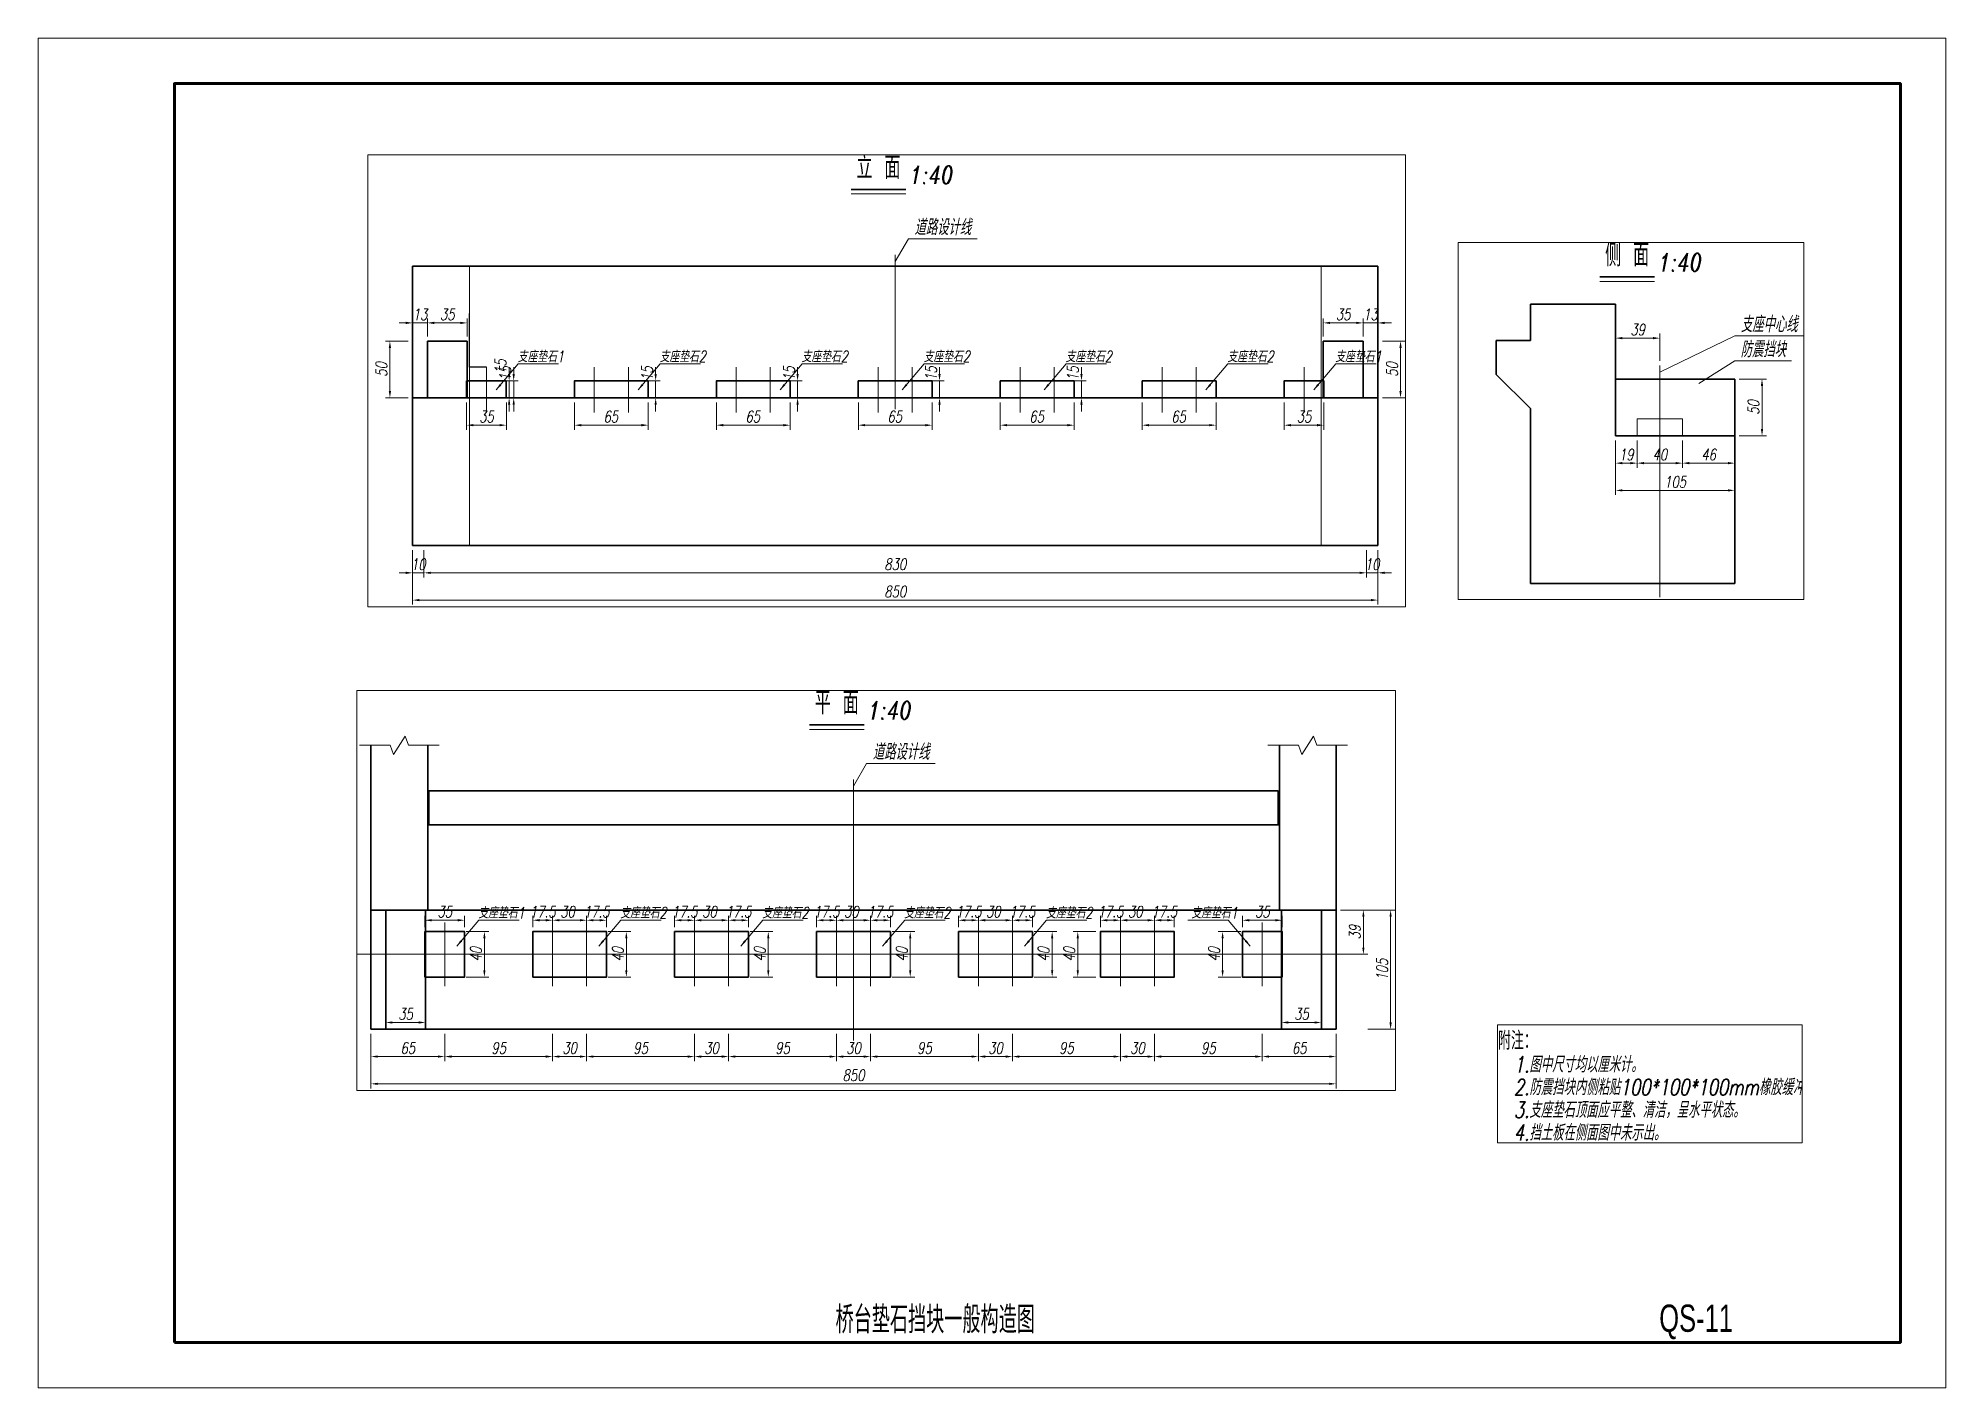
# Paper-space layout '垫石挡块钢筋构造图1' of a CAD drawing. Extents: x -5 to 415, y -3 to 294.
# The model-space entities are those that its viewports show. They can reach past a viewport. Long polylines and large blocks are cut down to what shows.
import ezdxf
from ezdxf.enums import TextEntityAlignment as Align

# ---------------------------------------------------------------- set-up
doc = ezdxf.new("R2010")
doc.units = 0
doc.linetypes.add('CENTER', pattern=[50.8, 31.75, -6.35, 6.35, -6.35])
doc.linetypes.add('DASHED', pattern=[19.05, 12.7, -6.35])
doc.layers.add('TXT', color=7, linetype='Continuous')
for name, color, linetype, lineweight in [('内框_TK', 5, 'Continuous', 60), ('图框', 5, 'Continuous', 60), ('外框_TK', 7, 'Continuous', 15), ('工作线', 1, 'Continuous', 35), ('文字', 7, 'Continuous', 15), ('构造虚线', 6, 'DASHED', 20), ('标注', 3, 'Continuous', 15), ('结构轮廓', 1, 'Continuous', 35), ('轴线', 2, 'CENTER', 15), ('钢筋', 1, 'Continuous', 35)]:
    doc.layers.add(name, color=color, linetype=linetype, lineweight=lineweight)
doc.layers.add('视口', color=5, linetype='DASHED', lineweight=15, plot=False)
doc.styles.add('TK', font='fsdb_e.shx', dxfattribs={"width": 0.75, "height": 3.5, "bigfont": 'fsdb.shx'})
doc.styles.add('宋体', font='fsdb_e.shx', dxfattribs={"width": 0.75, "bigfont": 'fsdb.shx'})
doc.styles.add('标注', font='ITALC1.SHX', dxfattribs={"width": 0.75, "bigfont": 'fsdb.shx'})
doc.dimstyles.new('DimStyle40', dxfattribs={"dimtxt": 100, "dimasz": 60, "dimexe": 40, "dimexo": 40, "dimgap": 25, "dimtad": 1, "dimdec": 1, "dimlfac": 0.1, "dimdsep": 46, "dimtxsty": '标注', "dimsah": 1, "dimcen": 0, "dimclrd": 256, "dimclre": 256, "dimclrt": 256, "dimadec": 1, "dimazin": 2, "dimtfac": 1, "dimtdec": 4, "dimtmove": 2, "dimatfit": 3, "dimfxl": 1, "dimtolj": 1, "dimtzin": 0, "dimlwd": -1, "dimlwe": -1, "dimarcsym": 0})

psp = doc.layouts.new('垫石挡块钢筋构造图1')

# ---------------------------------------------------------------- texts
at = {"layer": 'TXT', "color": 0, "style": '宋体', "width": 0.7}
psp.add_text('QS-11', height=6, dxfattribs=at).set_placement((351.9, 9.32))
at = {"layer": '图框', "color": 0, "style": 'TK', "width": 0.7}
psp.add_text('桥台垫石挡块一般构造图', height=6, dxfattribs=at).set_placement((192.5, 9), align=Align.CENTER)

msp = doc.modelspace()

# ---------------------------------------------------------------- texts
at = {"layer": '文字', "style": '标注', "width": 0.75}
for s, p in [('立 面', (9453.21, 12784.67)), ('平 面', (9177.38, 8005)), ('侧 面', (6006.45, 3680.67))]:
    msp.add_text(s, height=200, dxfattribs=at).set_placement(p, align=Align.BOTTOM_CENTER)
for p in [(9733.21, 12752.67), (9457.38, 7973), (6286.45, 3648.67)]:
    msp.add_text('1:40', height=160, dxfattribs=at).set_placement(p, align=Align.BOTTOM_LEFT)
for s, p in [('道路设计线', (10018.8, 12419.33)), ('道路设计线', (9742.97, 7735)), ('支座中心线', (7256.57, 3230.67)), ('防震挡块', (7204.07, 3010.67))]:
    msp.add_text(s, height=140, dxfattribs=at).set_placement(p, align=Align.MIDDLE_CENTER)
at = {"layer": '文字', "linetype": 'Continuous', "style": '标注', "width": 0.75}
for s, p in [('支座垫石1', (6275.44, 11230.95)), ('支座垫石2', (7525.44, 11230.95)), ('支座垫石2', (8775.44, 11230.95)), ('支座垫石2', (9850.44, 11230.95)), ('支座垫石2', (11100.44, 11230.95)), ('支座垫石2', (12525.44, 11230.95)), ('支座垫石1', (13475.44, 11230.95)), ('支座垫石1', (6020.85, 6268.7)), ('支座垫石2', (7270.85, 6268.7)), ('支座垫石2', (8520.85, 6268.7)), ('支座垫石2', (9770.85, 6268.7)), ('支座垫石2', (11020.85, 6268.7)), ('支座垫石1', (12299.71, 6268.7))]:
    msp.add_text(s, height=100, dxfattribs=at).set_placement(p)
at = {"layer": '文字', "style": '标注', "width": 0.75}
for s, height, p in [('附注：', 200, (10852.07, 2963.67)), ('1.图中尺寸均以厘米计。', 175, (11028.26, 2688.67)), ('2.防震挡块内侧粘贴100*100*100mm橡胶缓冲块。', 175, (11028.26, 2438.67)), ('3.支座垫石顶面应平整、清洁，呈水平状态。', 175, (11028.26, 2188.67)), ('4.挡土板在侧面图中未示出。', 175, (11028.26, 1938.67))]:
    msp.add_text(s, height=height, dxfattribs=at).set_placement(p, align=Align.TOP_LEFT)

# ---------------------------------------------------------------- blocks, each defined once
blk = doc.blocks.new('*D50')
at = {"layer": 'Defpoints', "color": 0}
for p in [(5150.833333, 11417.333333), (5350.833333, 11417.333333), (5350.833333, 10917.333333)]:
    blk.add_point(p, dxfattribs=at)
at = {"layer": '标注'}
for p, q in [((5310.833333, 11417.333333), (5110.833333, 11417.333333)), ((5150.833333, 10977.333333), (5150.833333, 11357.333333)), ((5310.833333, 10917.333333), (5110.833333, 10917.333333))]:
    blk.add_line(p, q, dxfattribs=at)
for points in [[(5140.833333, 11357.333333), (5160.833333, 11357.333333), (5150.833333, 11417.333333)], [(5140.833333, 10977.333333), (5160.833333, 10977.333333), (5150.833333, 10917.333333)]]:
    blk.add_solid(points, dxfattribs=at)
at = {"layer": '标注', "insert": (5075.833333, 11167.333333), "char_height": 100, "attachment_point": 5, "rotation": 90, "style": '标注'}
blk.add_mtext('\\A1;50', dxfattribs=at)
blk = doc.blocks.new('*D51')
at = {"layer": 'Defpoints', "color": 0}
for p in [(5830.833333, 11577.333333), (5480.833333, 11417.333333), (5830.833333, 11417.333333)]:
    blk.add_point(p, dxfattribs=at)
at = {"layer": '标注'}
for p, q in [((5480.833333, 11457.333333), (5480.833333, 11617.333333)), ((5830.833333, 11457.333333), (5830.833333, 11617.333333)), ((5540.833333, 11577.333333), (5770.833333, 11577.333333))]:
    blk.add_line(p, q, dxfattribs=at)
for points in [[(5540.833333, 11587.333333), (5540.833333, 11567.333333), (5480.833333, 11577.333333)], [(5770.833333, 11587.333333), (5770.833333, 11567.333333), (5830.833333, 11577.333333)]]:
    blk.add_solid(points, dxfattribs=at)
at = {"layer": '标注', "insert": (5655.833333, 11652.333333), "char_height": 100, "attachment_point": 5, "style": '标注'}
blk.add_mtext('\\A1;35', dxfattribs=at)
blk = doc.blocks.new('*D52')
at = {"layer": 'Defpoints', "color": 0}
for p in [(13850.833333, 11417.333333), (13850.833333, 10917.333333), (14050.833333, 10917.333333)]:
    blk.add_point(p, dxfattribs=at)
at = {"layer": '标注'}
for p, q in [((13890.833333, 11417.333333), (14090.833333, 11417.333333)), ((14050.833333, 11357.333333), (14050.833333, 10977.333333)), ((13890.833333, 10917.333333), (14090.833333, 10917.333333))]:
    blk.add_line(p, q, dxfattribs=at)
for points in [[(14040.833333, 11357.333333), (14060.833333, 11357.333333), (14050.833333, 11417.333333)], [(14040.833333, 10977.333333), (14060.833333, 10977.333333), (14050.833333, 10917.333333)]]:
    blk.add_solid(points, dxfattribs=at)
at = {"layer": '标注', "insert": (13975.833333, 11167.333333), "char_height": 100, "attachment_point": 5, "rotation": 90, "style": '标注'}
blk.add_mtext('\\A1;50', dxfattribs=at)
blk = doc.blocks.new('*D53')
at = {"layer": 'Defpoints', "color": 0}
for p in [(13720.833333, 11577.333333), (13370.833333, 11417.333333), (13720.833333, 11417.333333)]:
    blk.add_point(p, dxfattribs=at)
at = {"layer": '标注'}
for p, q in [((13370.833333, 11457.333333), (13370.833333, 11617.333333)), ((13720.833333, 11457.333333), (13720.833333, 11617.333333)), ((13430.833333, 11577.333333), (13660.833333, 11577.333333))]:
    blk.add_line(p, q, dxfattribs=at)
for points in [[(13430.833333, 11587.333333), (13430.833333, 11567.333333), (13370.833333, 11577.333333)], [(13660.833333, 11587.333333), (13660.833333, 11567.333333), (13720.833333, 11577.333333)]]:
    blk.add_solid(points, dxfattribs=at)
at = {"layer": '标注', "insert": (13545.833333, 11652.333333), "char_height": 100, "attachment_point": 5, "style": '标注'}
blk.add_mtext('\\A1;35', dxfattribs=at)
blk = doc.blocks.new('*D54')
at = {"layer": 'Defpoints', "color": 0}
for p in [(5350.833333, 9617.333333), (5450.833333, 9617.333333), (5450.833333, 9377.333333)]:
    blk.add_point(p, dxfattribs=at)
at = {"layer": '标注'}
for p, q in [((5350.833333, 9577.333333), (5350.833333, 9337.333333)), ((5450.833333, 9577.333333), (5450.833333, 9337.333333)), ((5290.833333, 9377.333333), (5230.833333, 9377.333333)), ((5350.833333, 9377.333333), (5450.833333, 9377.333333)), ((5510.833333, 9377.333333), (5570.833333, 9377.333333))]:
    blk.add_line(p, q, dxfattribs=at)
for points in [[(5290.833333, 9387.333333), (5290.833333, 9367.333333), (5350.833333, 9377.333333)], [(5510.833333, 9387.333333), (5510.833333, 9367.333333), (5450.833333, 9377.333333)]]:
    blk.add_solid(points, dxfattribs=at)
at = {"layer": '标注', "insert": (5400.833333, 9452.334333), "char_height": 100, "attachment_point": 5, "style": '标注'}
blk.add_mtext('\\A1;10', dxfattribs=at)
blk = doc.blocks.new('*D55')
at = {"layer": 'Defpoints', "color": 0}
for p in [(5450.833333, 9617.333333), (13750.833333, 9617.333333), (13750.833333, 9377.333333)]:
    blk.add_point(p, dxfattribs=at)
at = {"layer": '标注'}
for p, q in [((5450.833333, 9577.333333), (5450.833333, 9337.333333)), ((13750.833333, 9577.333333), (13750.833333, 9337.333333)), ((5510.833333, 9377.333333), (13690.833333, 9377.333333))]:
    blk.add_line(p, q, dxfattribs=at)
for points in [[(5510.833333, 9387.333333), (5510.833333, 9367.333333), (5450.833333, 9377.333333)], [(13690.833333, 9387.333333), (13690.833333, 9367.333333), (13750.833333, 9377.333333)]]:
    blk.add_solid(points, dxfattribs=at)
at = {"layer": '标注', "insert": (9600.833333, 9452.333333), "char_height": 100, "attachment_point": 5, "style": '标注'}
blk.add_mtext('\\A1;830', dxfattribs=at)
blk = doc.blocks.new('*D56')
at = {"layer": 'Defpoints', "color": 0}
for p in [(13750.833333, 9617.333333), (13850.833333, 9617.333333), (13850.833333, 9377.333333)]:
    blk.add_point(p, dxfattribs=at)
at = {"layer": '标注'}
for p, q in [((13750.833333, 9577.333333), (13750.833333, 9337.333333)), ((13850.833333, 9577.333333), (13850.833333, 9337.333333)), ((13690.833333, 9377.333333), (13630.833333, 9377.333333)), ((13750.833333, 9377.333333), (13850.833333, 9377.333333)), ((13910.833333, 9377.333333), (13970.833333, 9377.333333))]:
    blk.add_line(p, q, dxfattribs=at)
for points in [[(13690.833333, 9387.333333), (13690.833333, 9367.333333), (13750.833333, 9377.333333)], [(13910.833333, 9387.333333), (13910.833333, 9367.333333), (13850.833333, 9377.333333)]]:
    blk.add_solid(points, dxfattribs=at)
at = {"layer": '标注', "insert": (13800.833333, 9452.334333), "char_height": 100, "attachment_point": 5, "style": '标注'}
blk.add_mtext('\\A1;10', dxfattribs=at)
blk = doc.blocks.new('*D57')
at = {"layer": 'Defpoints', "color": 0}
for p in [(5350.833333, 9377.333333), (13850.833333, 9377.333333), (13850.833333, 9137.333333)]:
    blk.add_point(p, dxfattribs=at)
at = {"layer": '标注'}
for p, q in [((5350.833333, 9337.333333), (5350.833333, 9097.333333)), ((13850.833333, 9337.333333), (13850.833333, 9097.333333)), ((5410.833333, 9137.333333), (13790.833333, 9137.333333))]:
    blk.add_line(p, q, dxfattribs=at)
for points in [[(5410.833333, 9147.333333), (5410.833333, 9127.333333), (5350.833333, 9137.333333)], [(13790.833333, 9147.333333), (13790.833333, 9127.333333), (13850.833333, 9137.333333)]]:
    blk.add_solid(points, dxfattribs=at)
at = {"layer": '标注', "insert": (9600.833333, 9212.333333), "char_height": 100, "attachment_point": 5, "style": '标注'}
blk.add_mtext('\\A1;850', dxfattribs=at)
blk = doc.blocks.new('*D3')
at = {"layer": 'Defpoints', "color": 0}
for p in [(6000.833333, 11067.333333), (6200.833333, 11067.333333), (6000.833333, 10917.333333)]:
    blk.add_point(p, dxfattribs=at)
at = {"layer": '标注'}
for p, q in [((6200.833333, 11127.333333), (6200.833333, 11187.333333)), ((6000.833333, 11067.333333), (6240.833333, 11067.333333)), ((6200.833333, 10917.333333), (6200.833333, 11067.333333)), ((6000.833333, 10917.333333), (6240.833333, 10917.333333)), ((6200.833333, 10857.333333), (6200.833333, 10797.333333))]:
    blk.add_line(p, q, dxfattribs=at)
for points in [[(6190.833333, 11127.333333), (6210.833333, 11127.333333), (6200.833333, 11067.333333)], [(6190.833333, 10857.333333), (6210.833333, 10857.333333), (6200.833333, 10917.333333)]]:
    blk.add_solid(points, dxfattribs=at)
at = {"layer": '标注', "insert": (6125.832333, 11192.333333), "char_height": 100, "attachment_point": 5, "rotation": 90, "style": '标注'}
blk.add_mtext('\\A1;15', dxfattribs=at)
blk = doc.blocks.new('*D58')
at = {"layer": 'Defpoints', "color": 0}
for p in [(13575, 6343), (13575, 5953), (13815, 5953)]:
    blk.add_point(p, dxfattribs=at)
at = {"layer": '标注'}
for p, q in [((13615, 6343), (13855, 6343)), ((13815, 6283), (13815, 6013)), ((13615, 5953), (13855, 5953))]:
    blk.add_line(p, q, dxfattribs=at)
for points in [[(13805, 6283), (13825, 6283), (13815, 6343)], [(13805, 6013), (13825, 6013), (13815, 5953)]]:
    blk.add_solid(points, dxfattribs=at)
at = {"layer": '标注', "insert": (13740, 6148), "char_height": 100, "attachment_point": 5, "rotation": 90, "style": '标注'}
blk.add_mtext('\\A1;39', dxfattribs=at)
blk = doc.blocks.new('*D59')
at = {"layer": 'Defpoints', "color": 0}
for p in [(13815, 6343), (13815, 5293), (14055, 5293)]:
    blk.add_point(p, dxfattribs=at)
at = {"layer": '标注'}
for p, q in [((13855, 6343), (14095, 6343)), ((14055, 6283), (14055, 5353)), ((13855, 5293), (14095, 5293))]:
    blk.add_line(p, q, dxfattribs=at)
for points in [[(14045, 6283), (14065, 6283), (14055, 6343)], [(14045, 5353), (14065, 5353), (14055, 5293)]]:
    blk.add_solid(points, dxfattribs=at)
at = {"layer": '标注', "insert": (13980, 5818), "char_height": 100, "attachment_point": 5, "rotation": 90, "style": '标注'}
blk.add_mtext('\\A1;105', dxfattribs=at)
blk = doc.blocks.new('*D4')
at = {"layer": 'Defpoints', "color": 0}
for p in [(5075, 5293), (5725, 5293), (5725, 5053)]:
    blk.add_point(p, dxfattribs=at)
at = {"layer": '标注'}
for p, q in [((5075, 5253), (5075, 5013)), ((5725, 5253), (5725, 5013)), ((5135, 5053), (5665, 5053))]:
    blk.add_line(p, q, dxfattribs=at)
for points in [[(5135, 5063), (5135, 5043), (5075, 5053)], [(5665, 5063), (5665, 5043), (5725, 5053)]]:
    blk.add_solid(points, dxfattribs=at)
at = {"layer": '标注', "insert": (5400, 5128.001), "char_height": 100, "attachment_point": 5, "style": '标注'}
blk.add_mtext('\\A1;65', dxfattribs=at)
blk = doc.blocks.new('*D5')
at = {"layer": 'Defpoints', "color": 0}
for p in [(5725, 5293), (6675, 5293), (6675, 5053)]:
    blk.add_point(p, dxfattribs=at)
at = {"layer": '标注'}
for p, q in [((5725, 5253), (5725, 5013)), ((6675, 5253), (6675, 5013)), ((5785, 5053), (6615, 5053))]:
    blk.add_line(p, q, dxfattribs=at)
for points in [[(5785, 5063), (5785, 5043), (5725, 5053)], [(6615, 5063), (6615, 5043), (6675, 5053)]]:
    blk.add_solid(points, dxfattribs=at)
at = {"layer": '标注', "insert": (6200, 5128.001), "char_height": 100, "attachment_point": 5, "style": '标注'}
blk.add_mtext('\\A1;95', dxfattribs=at)
blk = doc.blocks.new('*D6')
at = {"layer": 'Defpoints', "color": 0}
for p in [(6675, 5293), (6975, 5293), (6975, 5053)]:
    blk.add_point(p, dxfattribs=at)
at = {"layer": '标注'}
for p, q in [((6675, 5253), (6675, 5013)), ((6975, 5253), (6975, 5013)), ((6735, 5053), (6915, 5053))]:
    blk.add_line(p, q, dxfattribs=at)
for points in [[(6735, 5063), (6735, 5043), (6675, 5053)], [(6915, 5063), (6915, 5043), (6975, 5053)]]:
    blk.add_solid(points, dxfattribs=at)
at = {"layer": '标注', "insert": (6825, 5128.001), "char_height": 100, "attachment_point": 5, "style": '标注'}
blk.add_mtext('\\A1;30', dxfattribs=at)
blk = doc.blocks.new('*D7')
at = {"layer": 'Defpoints', "color": 0}
for p in [(6975, 5293), (7925, 5293), (7925, 5053)]:
    blk.add_point(p, dxfattribs=at)
at = {"layer": '标注'}
for p, q in [((6975, 5253), (6975, 5013)), ((7925, 5253), (7925, 5013)), ((7035, 5053), (7865, 5053))]:
    blk.add_line(p, q, dxfattribs=at)
for points in [[(7035, 5063), (7035, 5043), (6975, 5053)], [(7865, 5063), (7865, 5043), (7925, 5053)]]:
    blk.add_solid(points, dxfattribs=at)
at = {"layer": '标注', "insert": (7450, 5128.001), "char_height": 100, "attachment_point": 5, "style": '标注'}
blk.add_mtext('\\A1;95', dxfattribs=at)
blk = doc.blocks.new('*D8')
at = {"layer": 'Defpoints', "color": 0}
for p in [(7925, 5293), (8225, 5293), (8225, 5053)]:
    blk.add_point(p, dxfattribs=at)
at = {"layer": '标注'}
for p, q in [((7925, 5253), (7925, 5013)), ((8225, 5253), (8225, 5013)), ((7985, 5053), (8165, 5053))]:
    blk.add_line(p, q, dxfattribs=at)
for points in [[(7985, 5063), (7985, 5043), (7925, 5053)], [(8165, 5063), (8165, 5043), (8225, 5053)]]:
    blk.add_solid(points, dxfattribs=at)
at = {"layer": '标注', "insert": (8075, 5128.001), "char_height": 100, "attachment_point": 5, "style": '标注'}
blk.add_mtext('\\A1;30', dxfattribs=at)
blk = doc.blocks.new('*D9')
at = {"layer": 'Defpoints', "color": 0}
for p in [(8225, 5293), (9175, 5293), (9175, 5053)]:
    blk.add_point(p, dxfattribs=at)
at = {"layer": '标注'}
for p, q in [((8225, 5253), (8225, 5013)), ((9175, 5253), (9175, 5013)), ((8285, 5053), (9115, 5053))]:
    blk.add_line(p, q, dxfattribs=at)
for points in [[(8285, 5063), (8285, 5043), (8225, 5053)], [(9115, 5063), (9115, 5043), (9175, 5053)]]:
    blk.add_solid(points, dxfattribs=at)
at = {"layer": '标注', "insert": (8700, 5128.001), "char_height": 100, "attachment_point": 5, "style": '标注'}
blk.add_mtext('\\A1;95', dxfattribs=at)
blk = doc.blocks.new('*D10')
at = {"layer": 'Defpoints', "color": 0}
for p in [(9175, 5293), (9475, 5293), (9475, 5053)]:
    blk.add_point(p, dxfattribs=at)
at = {"layer": '标注'}
for p, q in [((9175, 5253), (9175, 5013)), ((9475, 5253), (9475, 5013)), ((9235, 5053), (9415, 5053))]:
    blk.add_line(p, q, dxfattribs=at)
for points in [[(9235, 5063), (9235, 5043), (9175, 5053)], [(9415, 5063), (9415, 5043), (9475, 5053)]]:
    blk.add_solid(points, dxfattribs=at)
at = {"layer": '标注', "insert": (9325, 5128.001), "char_height": 100, "attachment_point": 5, "style": '标注'}
blk.add_mtext('\\A1;30', dxfattribs=at)
blk = doc.blocks.new('*D11')
at = {"layer": 'Defpoints', "color": 0}
for p in [(9475, 5293), (10425, 5293), (10425, 5053)]:
    blk.add_point(p, dxfattribs=at)
at = {"layer": '标注'}
for p, q in [((9475, 5253), (9475, 5013)), ((10425, 5253), (10425, 5013)), ((9535, 5053), (10365, 5053))]:
    blk.add_line(p, q, dxfattribs=at)
for points in [[(9535, 5063), (9535, 5043), (9475, 5053)], [(10365, 5063), (10365, 5043), (10425, 5053)]]:
    blk.add_solid(points, dxfattribs=at)
at = {"layer": '标注', "insert": (9950, 5128.001), "char_height": 100, "attachment_point": 5, "style": '标注'}
blk.add_mtext('\\A1;95', dxfattribs=at)
blk = doc.blocks.new('*D12')
at = {"layer": 'Defpoints', "color": 0}
for p in [(10425, 5293), (10725, 5293), (10725, 5053)]:
    blk.add_point(p, dxfattribs=at)
at = {"layer": '标注'}
for p, q in [((10425, 5253), (10425, 5013)), ((10725, 5253), (10725, 5013)), ((10485, 5053), (10665, 5053))]:
    blk.add_line(p, q, dxfattribs=at)
for points in [[(10485, 5063), (10485, 5043), (10425, 5053)], [(10665, 5063), (10665, 5043), (10725, 5053)]]:
    blk.add_solid(points, dxfattribs=at)
at = {"layer": '标注', "insert": (10575, 5128.001), "char_height": 100, "attachment_point": 5, "style": '标注'}
blk.add_mtext('\\A1;30', dxfattribs=at)
blk = doc.blocks.new('*D13')
at = {"layer": 'Defpoints', "color": 0}
for p in [(10725, 5293), (11675, 5293), (11675, 5053)]:
    blk.add_point(p, dxfattribs=at)
at = {"layer": '标注'}
for p, q in [((10725, 5253), (10725, 5013)), ((11675, 5253), (11675, 5013)), ((10785, 5053), (11615, 5053))]:
    blk.add_line(p, q, dxfattribs=at)
for points in [[(10785, 5063), (10785, 5043), (10725, 5053)], [(11615, 5063), (11615, 5043), (11675, 5053)]]:
    blk.add_solid(points, dxfattribs=at)
at = {"layer": '标注', "insert": (11200, 5128.001), "char_height": 100, "attachment_point": 5, "style": '标注'}
blk.add_mtext('\\A1;95', dxfattribs=at)
blk = doc.blocks.new('*D14')
at = {"layer": 'Defpoints', "color": 0}
for p in [(11675, 5293), (11975, 5293), (11975, 5053)]:
    blk.add_point(p, dxfattribs=at)
at = {"layer": '标注'}
for p, q in [((11675, 5253), (11675, 5013)), ((11975, 5253), (11975, 5013)), ((11735, 5053), (11915, 5053))]:
    blk.add_line(p, q, dxfattribs=at)
for points in [[(11735, 5063), (11735, 5043), (11675, 5053)], [(11915, 5063), (11915, 5043), (11975, 5053)]]:
    blk.add_solid(points, dxfattribs=at)
at = {"layer": '标注', "insert": (11825, 5128.001), "char_height": 100, "attachment_point": 5, "style": '标注'}
blk.add_mtext('\\A1;30', dxfattribs=at)
blk = doc.blocks.new('*D15')
at = {"layer": 'Defpoints', "color": 0}
for p in [(11975, 5293), (12925, 5293), (12925, 5053)]:
    blk.add_point(p, dxfattribs=at)
at = {"layer": '标注'}
for p, q in [((11975, 5253), (11975, 5013)), ((12925, 5253), (12925, 5013)), ((12035, 5053), (12865, 5053))]:
    blk.add_line(p, q, dxfattribs=at)
for points in [[(12035, 5063), (12035, 5043), (11975, 5053)], [(12865, 5063), (12865, 5043), (12925, 5053)]]:
    blk.add_solid(points, dxfattribs=at)
at = {"layer": '标注', "insert": (12450, 5128.001), "char_height": 100, "attachment_point": 5, "style": '标注'}
blk.add_mtext('\\A1;95', dxfattribs=at)
blk = doc.blocks.new('*D16')
at = {"layer": 'Defpoints', "color": 0}
for p in [(12925, 5293), (13575, 5293), (13575, 5053)]:
    blk.add_point(p, dxfattribs=at)
at = {"layer": '标注'}
for p, q in [((12925, 5253), (12925, 5013)), ((13575, 5253), (13575, 5013)), ((12985, 5053), (13515, 5053))]:
    blk.add_line(p, q, dxfattribs=at)
for points in [[(12985, 5063), (12985, 5043), (12925, 5053)], [(13515, 5063), (13515, 5043), (13575, 5053)]]:
    blk.add_solid(points, dxfattribs=at)
at = {"layer": '标注', "insert": (13250, 5128.001), "char_height": 100, "attachment_point": 5, "style": '标注'}
blk.add_mtext('\\A1;65', dxfattribs=at)
blk = doc.blocks.new('*D60')
at = {"layer": 'Defpoints', "color": 0}
for p in [(13095, 5353), (13445, 5353), (13445, 5353)]:
    blk.add_point(p, dxfattribs=at)
at = {"layer": '标注'}
blk.add_line((13155, 5353), (13385, 5353), dxfattribs=at)
for points in [[(13155, 5363), (13155, 5343), (13095, 5353)], [(13385, 5363), (13385, 5343), (13445, 5353)]]:
    blk.add_solid(points, dxfattribs=at)
at = {"layer": '标注', "insert": (13270, 5428), "char_height": 100, "attachment_point": 5, "style": '标注'}
blk.add_mtext('\\A1;35', dxfattribs=at)
blk = doc.blocks.new('*D17')
at = {"layer": 'Defpoints', "color": 0}
for p in [(5075, 5053), (13575, 5053), (13575, 4813)]:
    blk.add_point(p, dxfattribs=at)
at = {"layer": '标注'}
for p, q in [((5075, 5013), (5075, 4773)), ((13575, 5013), (13575, 4773)), ((5135, 4813), (13515, 4813))]:
    blk.add_line(p, q, dxfattribs=at)
for points in [[(5135, 4823), (5135, 4803), (5075, 4813)], [(13515, 4823), (13515, 4803), (13575, 4813)]]:
    blk.add_solid(points, dxfattribs=at)
at = {"layer": '标注', "insert": (9325, 4888.001), "char_height": 100, "attachment_point": 5, "style": '标注'}
blk.add_mtext('\\A1;850', dxfattribs=at)
blk = doc.blocks.new('*D61')
at = {"layer": 'Defpoints', "color": 0}
for p in [(6954.071429, 2748.666667), (7194.071429, 2748.666667), (6954.071429, 2248.666667)]:
    blk.add_point(p, dxfattribs=at)
at = {"layer": '标注'}
for p, q in [((6994.071429, 2748.666667), (7234.071429, 2748.666667)), ((7194.071429, 2308.666667), (7194.071429, 2688.666667)), ((6994.071429, 2248.666667), (7234.071429, 2248.666667))]:
    blk.add_line(p, q, dxfattribs=at)
for points in [[(7184.071429, 2688.666667), (7204.071429, 2688.666667), (7194.071429, 2748.666667)], [(7184.071429, 2308.666667), (7204.071429, 2308.666667), (7194.071429, 2248.666667)]]:
    blk.add_solid(points, dxfattribs=at)
at = {"layer": '标注', "insert": (7119.071429, 2498.666667), "char_height": 100, "attachment_point": 5, "rotation": 90, "style": '标注'}
blk.add_mtext('\\A1;50', dxfattribs=at)
blk = doc.blocks.new('*D62')
at = {"layer": 'Defpoints', "color": 0}
for p in [(5904.071429, 2248.666667), (6094.071429, 2248.666667), (6094.071429, 2008.666667)]:
    blk.add_point(p, dxfattribs=at)
at = {"layer": '标注'}
for p, q in [((5904.071429, 2208.666667), (5904.071429, 1968.666667)), ((6094.071429, 2208.666667), (6094.071429, 1968.666667)), ((5964.071429, 2008.666667), (6034.071429, 2008.666667))]:
    blk.add_line(p, q, dxfattribs=at)
for points in [[(5964.071429, 2018.666667), (5964.071429, 1998.666667), (5904.071429, 2008.666667)], [(6034.071429, 2018.666667), (6034.071429, 1998.666667), (6094.071429, 2008.666667)]]:
    blk.add_solid(points, dxfattribs=at)
at = {"layer": '标注', "insert": (5999.071429, 2083.667667), "char_height": 100, "attachment_point": 5, "style": '标注'}
blk.add_mtext('\\A1;19', dxfattribs=at)
blk = doc.blocks.new('*D63')
at = {"layer": 'Defpoints', "color": 0}
for p in [(6094.071429, 2248.666667), (6494.071429, 2248.666667), (6494.071429, 2008.666667)]:
    blk.add_point(p, dxfattribs=at)
at = {"layer": '标注'}
for p, q in [((6094.071429, 2208.666667), (6094.071429, 1968.666667)), ((6494.071429, 2208.666667), (6494.071429, 1968.666667)), ((6154.071429, 2008.666667), (6434.071429, 2008.666667))]:
    blk.add_line(p, q, dxfattribs=at)
for points in [[(6154.071429, 2018.666667), (6154.071429, 1998.666667), (6094.071429, 2008.666667)], [(6434.071429, 2018.666667), (6434.071429, 1998.666667), (6494.071429, 2008.666667)]]:
    blk.add_solid(points, dxfattribs=at)
at = {"layer": '标注', "insert": (6294.071429, 2083.666667), "char_height": 100, "attachment_point": 5, "style": '标注'}
blk.add_mtext('\\A1;40', dxfattribs=at)
blk = doc.blocks.new('*D64')
at = {"layer": 'Defpoints', "color": 0}
for p in [(6494.071429, 2248.666667), (6954.071429, 2248.666667), (6954.071429, 2008.666667)]:
    blk.add_point(p, dxfattribs=at)
at = {"layer": '标注'}
for p, q in [((6494.071429, 2208.666667), (6494.071429, 1968.666667)), ((6954.071429, 2208.666667), (6954.071429, 1968.666667)), ((6554.071429, 2008.666667), (6894.071429, 2008.666667))]:
    blk.add_line(p, q, dxfattribs=at)
for points in [[(6554.071429, 2018.666667), (6554.071429, 1998.666667), (6494.071429, 2008.666667)], [(6894.071429, 2018.666667), (6894.071429, 1998.666667), (6954.071429, 2008.666667)]]:
    blk.add_solid(points, dxfattribs=at)
at = {"layer": '标注', "insert": (6724.071429, 2083.666667), "char_height": 100, "attachment_point": 5, "style": '标注'}
blk.add_mtext('\\A1;46', dxfattribs=at)
blk = doc.blocks.new('*D65')
at = {"layer": 'Defpoints', "color": 0}
for p in [(5904.071429, 2008.666667), (6954.071429, 2008.666667), (6954.071429, 1768.666667)]:
    blk.add_point(p, dxfattribs=at)
at = {"layer": '标注'}
for p, q in [((5904.071429, 1968.666667), (5904.071429, 1728.666667)), ((6954.071429, 1968.666667), (6954.071429, 1728.666667)), ((5964.071429, 1768.666667), (6894.071429, 1768.666667))]:
    blk.add_line(p, q, dxfattribs=at)
for points in [[(5964.071429, 1778.666667), (5964.071429, 1758.666667), (5904.071429, 1768.666667)], [(6894.071429, 1778.666667), (6894.071429, 1758.666667), (6954.071429, 1768.666667)]]:
    blk.add_solid(points, dxfattribs=at)
at = {"layer": '标注', "insert": (6429.071429, 1843.666667), "char_height": 100, "attachment_point": 5, "style": '标注'}
blk.add_mtext('\\A1;105', dxfattribs=at)
blk = doc.blocks.new('*D66')
at = {"layer": 'Defpoints', "color": 0}
for p in [(6294.071429, 3108.666667), (5904.071429, 2868.666667), (6294.071429, 2868.666667)]:
    blk.add_point(p, dxfattribs=at)
at = {"layer": '标注'}
for p, q in [((5904.071429, 2908.666667), (5904.071429, 3148.666667)), ((5964.071429, 3108.666667), (6234.071429, 3108.666667)), ((6294.071429, 2908.666667), (6294.071429, 3148.666667))]:
    blk.add_line(p, q, dxfattribs=at)
for points in [[(5964.071429, 3118.666667), (5964.071429, 3098.666667), (5904.071429, 3108.666667)], [(6234.071429, 3118.666667), (6234.071429, 3098.666667), (6294.071429, 3108.666667)]]:
    blk.add_solid(points, dxfattribs=at)
at = {"layer": '标注', "insert": (6099.071429, 3183.666667), "char_height": 100, "attachment_point": 5, "style": '标注'}
blk.add_mtext('\\A1;39', dxfattribs=at)
blk = doc.blocks.new('*D67')
at = {"layer": 'Defpoints', "color": 0}
for p in [(5826, 10917), (6176, 10917), (6176, 10677)]:
    blk.add_point(p, dxfattribs=at)
at = {"layer": '标注'}
for p, q in [((5826, 10877), (5826, 10637)), ((6176, 10877), (6176, 10637)), ((5886, 10677), (6116, 10677))]:
    blk.add_line(p, q, dxfattribs=at)
for points in [[(5886, 10687), (5886, 10667), (5826, 10677)], [(6116, 10687), (6116, 10667), (6176, 10677)]]:
    blk.add_solid(points, dxfattribs=at)
at = {"layer": '标注', "insert": (6001, 10752), "char_height": 100, "attachment_point": 5, "style": '标注'}
blk.add_mtext('\\A1;35', dxfattribs=at)
blk = doc.blocks.new('*D68')
at = {"layer": 'Defpoints', "color": 0}
for p in [(6001, 11067), (6241, 11067), (6001, 10917)]:
    blk.add_point(p, dxfattribs=at)
at = {"layer": '标注'}
for p, q in [((6241, 11127), (6241, 11187)), ((6001, 11067), (6281, 11067)), ((6241, 10917), (6241, 11067)), ((6001, 10917), (6281, 10917)), ((6241, 10857), (6241, 10797))]:
    blk.add_line(p, q, dxfattribs=at)
for points in [[(6231, 11127), (6251, 11127), (6241, 11067)], [(6231, 10857), (6251, 10857), (6241, 10917)]]:
    blk.add_solid(points, dxfattribs=at)
at = {"layer": '标注', "insert": (6166, 11131), "char_height": 100, "attachment_point": 5, "rotation": 90, "style": '标注'}
blk.add_mtext('\\A1;15', dxfattribs=at)
blk = doc.blocks.new('*D69')
at = {"layer": 'Defpoints', "color": 0}
for p in [(6776, 10917), (7426, 10917), (7426, 10677)]:
    blk.add_point(p, dxfattribs=at)
at = {"layer": '标注'}
for p, q in [((6776, 10877), (6776, 10637)), ((7426, 10877), (7426, 10637)), ((6836, 10677), (7366, 10677))]:
    blk.add_line(p, q, dxfattribs=at)
for points in [[(6836, 10687), (6836, 10667), (6776, 10677)], [(7366, 10687), (7366, 10667), (7426, 10677)]]:
    blk.add_solid(points, dxfattribs=at)
at = {"layer": '标注', "insert": (7096, 10752), "char_height": 100, "attachment_point": 5, "style": '标注'}
blk.add_mtext('\\A1;65', dxfattribs=at)
blk = doc.blocks.new('*D70')
at = {"layer": 'Defpoints', "color": 0}
for p in [(7251, 11067), (7491, 11067), (7251, 10917)]:
    blk.add_point(p, dxfattribs=at)
at = {"layer": '标注'}
for p, q in [((7491, 11127), (7491, 11187)), ((7251, 11067), (7531, 11067)), ((7491, 10917), (7491, 11067)), ((7251, 10917), (7531, 10917)), ((7491, 10857), (7491, 10797))]:
    blk.add_line(p, q, dxfattribs=at)
for points in [[(7481, 11127), (7501, 11127), (7491, 11067)], [(7481, 10857), (7501, 10857), (7491, 10917)]]:
    blk.add_solid(points, dxfattribs=at)
at = {"layer": '标注', "insert": (7416, 11131), "char_height": 100, "attachment_point": 5, "rotation": 90, "style": '标注'}
blk.add_mtext('\\A1;15', dxfattribs=at)
blk = doc.blocks.new('*D71')
at = {"layer": 'Defpoints', "color": 0}
for p in [(8026, 10917), (8676, 10917), (8676, 10677)]:
    blk.add_point(p, dxfattribs=at)
at = {"layer": '标注'}
for p, q in [((8026, 10877), (8026, 10637)), ((8676, 10877), (8676, 10637)), ((8086, 10677), (8616, 10677))]:
    blk.add_line(p, q, dxfattribs=at)
for points in [[(8086, 10687), (8086, 10667), (8026, 10677)], [(8616, 10687), (8616, 10667), (8676, 10677)]]:
    blk.add_solid(points, dxfattribs=at)
at = {"layer": '标注', "insert": (8346, 10752), "char_height": 100, "attachment_point": 5, "style": '标注'}
blk.add_mtext('\\A1;65', dxfattribs=at)
blk = doc.blocks.new('*D72')
at = {"layer": 'Defpoints', "color": 0}
for p in [(8501, 11067), (8741, 11067), (8501, 10917)]:
    blk.add_point(p, dxfattribs=at)
at = {"layer": '标注'}
for p, q in [((8741, 11127), (8741, 11187)), ((8501, 11067), (8781, 11067)), ((8741, 10917), (8741, 11067)), ((8501, 10917), (8781, 10917)), ((8741, 10857), (8741, 10797))]:
    blk.add_line(p, q, dxfattribs=at)
for points in [[(8731, 11127), (8751, 11127), (8741, 11067)], [(8731, 10857), (8751, 10857), (8741, 10917)]]:
    blk.add_solid(points, dxfattribs=at)
at = {"layer": '标注', "insert": (8666, 11131), "char_height": 100, "attachment_point": 5, "rotation": 90, "style": '标注'}
blk.add_mtext('\\A1;15', dxfattribs=at)
blk = doc.blocks.new('*D73')
at = {"layer": 'Defpoints', "color": 0}
for p in [(9276, 10917), (9926, 10917), (9926, 10677)]:
    blk.add_point(p, dxfattribs=at)
at = {"layer": '标注'}
for p, q in [((9276, 10877), (9276, 10637)), ((9926, 10877), (9926, 10637)), ((9336, 10677), (9866, 10677))]:
    blk.add_line(p, q, dxfattribs=at)
for points in [[(9336, 10687), (9336, 10667), (9276, 10677)], [(9866, 10687), (9866, 10667), (9926, 10677)]]:
    blk.add_solid(points, dxfattribs=at)
at = {"layer": '标注', "insert": (9596, 10752), "char_height": 100, "attachment_point": 5, "style": '标注'}
blk.add_mtext('\\A1;65', dxfattribs=at)
blk = doc.blocks.new('*D74')
at = {"layer": 'Defpoints', "color": 0}
for p in [(9751, 11067), (9991, 11067), (9751, 10917)]:
    blk.add_point(p, dxfattribs=at)
at = {"layer": '标注'}
for p, q in [((9991, 11127), (9991, 11187)), ((9751, 11067), (10031, 11067)), ((9991, 10917), (9991, 11067)), ((9751, 10917), (10031, 10917)), ((9991, 10857), (9991, 10797))]:
    blk.add_line(p, q, dxfattribs=at)
for points in [[(9981, 11127), (10001, 11127), (9991, 11067)], [(9981, 10857), (10001, 10857), (9991, 10917)]]:
    blk.add_solid(points, dxfattribs=at)
at = {"layer": '标注', "insert": (9916, 11131), "char_height": 100, "attachment_point": 5, "rotation": 90, "style": '标注'}
blk.add_mtext('\\A1;15', dxfattribs=at)
blk = doc.blocks.new('*D75')
at = {"layer": 'Defpoints', "color": 0}
for p in [(10526, 10917), (11176, 10917), (11176, 10677)]:
    blk.add_point(p, dxfattribs=at)
at = {"layer": '标注'}
for p, q in [((10526, 10877), (10526, 10637)), ((11176, 10877), (11176, 10637)), ((10586, 10677), (11116, 10677))]:
    blk.add_line(p, q, dxfattribs=at)
for points in [[(10586, 10687), (10586, 10667), (10526, 10677)], [(11116, 10687), (11116, 10667), (11176, 10677)]]:
    blk.add_solid(points, dxfattribs=at)
at = {"layer": '标注', "insert": (10846, 10752), "char_height": 100, "attachment_point": 5, "style": '标注'}
blk.add_mtext('\\A1;65', dxfattribs=at)
blk = doc.blocks.new('*D76')
at = {"layer": 'Defpoints', "color": 0}
for p in [(11001, 11067), (11241, 11067), (11001, 10917)]:
    blk.add_point(p, dxfattribs=at)
at = {"layer": '标注'}
for p, q in [((11241, 11127), (11241, 11187)), ((11001, 11067), (11281, 11067)), ((11241, 10917), (11241, 11067)), ((11001, 10917), (11281, 10917)), ((11241, 10857), (11241, 10797))]:
    blk.add_line(p, q, dxfattribs=at)
for points in [[(11231, 11127), (11251, 11127), (11241, 11067)], [(11231, 10857), (11251, 10857), (11241, 10917)]]:
    blk.add_solid(points, dxfattribs=at)
at = {"layer": '标注', "insert": (11166, 11131), "char_height": 100, "attachment_point": 5, "rotation": 90, "style": '标注'}
blk.add_mtext('\\A1;15', dxfattribs=at)
blk = doc.blocks.new('*D77')
at = {"layer": 'Defpoints', "color": 0}
for p in [(11776, 10917), (12426, 10917), (12426, 10677)]:
    blk.add_point(p, dxfattribs=at)
at = {"layer": '标注'}
for p, q in [((11776, 10877), (11776, 10637)), ((12426, 10877), (12426, 10637)), ((11836, 10677), (12366, 10677))]:
    blk.add_line(p, q, dxfattribs=at)
for points in [[(11836, 10687), (11836, 10667), (11776, 10677)], [(12366, 10687), (12366, 10667), (12426, 10677)]]:
    blk.add_solid(points, dxfattribs=at)
at = {"layer": '标注', "insert": (12096, 10752), "char_height": 100, "attachment_point": 5, "style": '标注'}
blk.add_mtext('\\A1;65', dxfattribs=at)
blk = doc.blocks.new('*D78')
at = {"layer": 'Defpoints', "color": 0}
for p in [(13026, 10917), (13376, 10917), (13026, 10677)]:
    blk.add_point(p, dxfattribs=at)
at = {"layer": '标注'}
for p, q in [((13026, 10877), (13026, 10637)), ((13376, 10877), (13376, 10637)), ((13316, 10677), (13086, 10677))]:
    blk.add_line(p, q, dxfattribs=at)
for points in [[(13086, 10687), (13086, 10667), (13026, 10677)], [(13316, 10687), (13316, 10667), (13376, 10677)]]:
    blk.add_solid(points, dxfattribs=at)
at = {"layer": '标注', "insert": (13201, 10752), "char_height": 100, "attachment_point": 5, "style": '标注'}
blk.add_mtext('\\A1;35', dxfattribs=at)
blk = doc.blocks.new('*D79')
at = {"layer": 'Defpoints', "color": 0}
for p in [(5874.5, 6153), (6074.5, 6153), (5874.5, 5753)]:
    blk.add_point(p, dxfattribs=at)
at = {"layer": '标注'}
for p, q in [((5914.5, 6153), (6114.5, 6153)), ((6074.5, 5813), (6074.5, 6093)), ((5914.5, 5753), (6114.5, 5753))]:
    blk.add_line(p, q, dxfattribs=at)
for points in [[(6064.5, 6093), (6084.5, 6093), (6074.5, 6153)], [(6064.5, 5813), (6084.5, 5813), (6074.5, 5753)]]:
    blk.add_solid(points, dxfattribs=at)
at = {"layer": '标注', "insert": (5999.5, 5953), "char_height": 100, "attachment_point": 5, "rotation": 90, "style": '标注'}
blk.add_mtext('\\A1;40', dxfattribs=at)
blk = doc.blocks.new('*D80')
at = {"layer": 'Defpoints', "color": 0}
for p in [(12575.5, 6153), (12775.5, 6153), (12775.5, 5753)]:
    blk.add_point(p, dxfattribs=at)
at = {"layer": '标注'}
for p, q in [((12735.5, 6153), (12535.5, 6153)), ((12575.5, 5813), (12575.5, 6093)), ((12735.5, 5753), (12535.5, 5753))]:
    blk.add_line(p, q, dxfattribs=at)
for points in [[(12565.5, 6093), (12585.5, 6093), (12575.5, 6153)], [(12565.5, 5813), (12585.5, 5813), (12575.5, 5753)]]:
    blk.add_solid(points, dxfattribs=at)
at = {"layer": '标注', "insert": (12500.5, 5953), "char_height": 100, "attachment_point": 5, "rotation": 90, "style": '标注'}
blk.add_mtext('\\A1;40', dxfattribs=at)
blk = doc.blocks.new('*D81')
at = {"layer": 'Defpoints', "color": 0}
for p in [(7124.5, 6153), (7324.5, 6153), (7124.5, 5753)]:
    blk.add_point(p, dxfattribs=at)
at = {"layer": '标注'}
for p, q in [((7164.5, 6153), (7364.5, 6153)), ((7324.5, 5813), (7324.5, 6093)), ((7164.5, 5753), (7364.5, 5753))]:
    blk.add_line(p, q, dxfattribs=at)
for points in [[(7314.5, 6093), (7334.5, 6093), (7324.5, 6153)], [(7314.5, 5813), (7334.5, 5813), (7324.5, 5753)]]:
    blk.add_solid(points, dxfattribs=at)
at = {"layer": '标注', "insert": (7249.5, 5953), "char_height": 100, "attachment_point": 5, "rotation": 90, "style": '标注'}
blk.add_mtext('\\A1;40', dxfattribs=at)
blk = doc.blocks.new('*D82')
at = {"layer": 'Defpoints', "color": 0}
for p in [(8374.5, 6153), (8574.5, 6153), (8374.5, 5753)]:
    blk.add_point(p, dxfattribs=at)
at = {"layer": '标注'}
for p, q in [((8414.5, 6153), (8614.5, 6153)), ((8574.5, 5813), (8574.5, 6093)), ((8414.5, 5753), (8614.5, 5753))]:
    blk.add_line(p, q, dxfattribs=at)
for points in [[(8564.5, 6093), (8584.5, 6093), (8574.5, 6153)], [(8564.5, 5813), (8584.5, 5813), (8574.5, 5753)]]:
    blk.add_solid(points, dxfattribs=at)
at = {"layer": '标注', "insert": (8499.5, 5953), "char_height": 100, "attachment_point": 5, "rotation": 90, "style": '标注'}
blk.add_mtext('\\A1;40', dxfattribs=at)
blk = doc.blocks.new('*D83')
at = {"layer": 'Defpoints', "color": 0}
for p in [(9624.5, 6153), (9824.5, 6153), (9624.5, 5753)]:
    blk.add_point(p, dxfattribs=at)
at = {"layer": '标注'}
for p, q in [((9664.5, 6153), (9864.5, 6153)), ((9824.5, 5813), (9824.5, 6093)), ((9664.5, 5753), (9864.5, 5753))]:
    blk.add_line(p, q, dxfattribs=at)
for points in [[(9814.5, 6093), (9834.5, 6093), (9824.5, 6153)], [(9814.5, 5813), (9834.5, 5813), (9824.5, 5753)]]:
    blk.add_solid(points, dxfattribs=at)
at = {"layer": '标注', "insert": (9749.5, 5953), "char_height": 100, "attachment_point": 5, "rotation": 90, "style": '标注'}
blk.add_mtext('\\A1;40', dxfattribs=at)
blk = doc.blocks.new('*D84')
at = {"layer": 'Defpoints', "color": 0}
for p in [(10874.5, 6153), (11074.5, 6153), (10874.5, 5753)]:
    blk.add_point(p, dxfattribs=at)
at = {"layer": '标注'}
for p, q in [((10914.5, 6153), (11114.5, 6153)), ((11074.5, 5813), (11074.5, 6093)), ((10914.5, 5753), (11114.5, 5753))]:
    blk.add_line(p, q, dxfattribs=at)
for points in [[(11064.5, 6093), (11084.5, 6093), (11074.5, 6153)], [(11064.5, 5813), (11084.5, 5813), (11074.5, 5753)]]:
    blk.add_solid(points, dxfattribs=at)
at = {"layer": '标注', "insert": (10999.5, 5953), "char_height": 100, "attachment_point": 5, "rotation": 90, "style": '标注'}
blk.add_mtext('\\A1;40', dxfattribs=at)
blk = doc.blocks.new('*D85')
at = {"layer": 'Defpoints', "color": 0}
for p in [(11300, 6153), (11500, 6153), (11500, 5753)]:
    blk.add_point(p, dxfattribs=at)
at = {"layer": '标注'}
for p, q in [((11460, 6153), (11260, 6153)), ((11300, 5813), (11300, 6093)), ((11460, 5753), (11260, 5753))]:
    blk.add_line(p, q, dxfattribs=at)
for points in [[(11290, 6093), (11310, 6093), (11300, 6153)], [(11290, 5813), (11310, 5813), (11300, 5753)]]:
    blk.add_solid(points, dxfattribs=at)
at = {"layer": '标注', "insert": (11225, 5953), "char_height": 100, "attachment_point": 5, "rotation": 90, "style": '标注'}
blk.add_mtext('\\A1;40', dxfattribs=at)
blk = doc.blocks.new('*D86')
at = {"layer": 'Defpoints', "color": 0}
for p in [(5900, 6253), (5550, 6153), (5900, 6153)]:
    blk.add_point(p, dxfattribs=at)
at = {"layer": '标注'}
for p, q in [((5550, 6193), (5550, 6293)), ((5610, 6253), (5840, 6253)), ((5900, 6193), (5900, 6293))]:
    blk.add_line(p, q, dxfattribs=at)
for points in [[(5610, 6263), (5610, 6243), (5550, 6253)], [(5840, 6263), (5840, 6243), (5900, 6253)]]:
    blk.add_solid(points, dxfattribs=at)
at = {"layer": '标注', "insert": (5725, 6328), "char_height": 100, "attachment_point": 5, "style": '标注'}
blk.add_mtext('\\A1;35', dxfattribs=at)
blk = doc.blocks.new('*D87')
at = {"layer": 'Defpoints', "color": 0}
for p in [(7150, 6253), (6975, 6153), (7150, 6153)]:
    blk.add_point(p, dxfattribs=at)
at = {"layer": '标注'}
for p, q in [((6975, 6193), (6975, 6293)), ((7035, 6253), (7090, 6253)), ((7150, 6193), (7150, 6293))]:
    blk.add_line(p, q, dxfattribs=at)
for points in [[(7035, 6263), (7035, 6243), (6975, 6253)], [(7090, 6263), (7090, 6243), (7150, 6253)]]:
    blk.add_solid(points, dxfattribs=at)
at = {"layer": '标注', "insert": (7063, 6328), "char_height": 100, "attachment_point": 5, "style": '标注'}
blk.add_mtext('\\A1;17.5', dxfattribs=at)
blk = doc.blocks.new('*D88')
at = {"layer": 'Defpoints', "color": 0}
for p in [(6500, 6253), (6500, 6153), (6675, 6153)]:
    blk.add_point(p, dxfattribs=at)
at = {"layer": '标注'}
for p, q in [((6500, 6193), (6500, 6293)), ((6615, 6253), (6560, 6253)), ((6675, 6193), (6675, 6293))]:
    blk.add_line(p, q, dxfattribs=at)
for points in [[(6560, 6263), (6560, 6243), (6500, 6253)], [(6615, 6263), (6615, 6243), (6675, 6253)]]:
    blk.add_solid(points, dxfattribs=at)
at = {"layer": '标注', "insert": (6588, 6328), "char_height": 100, "attachment_point": 5, "style": '标注'}
blk.add_mtext('\\A1;17.5', dxfattribs=at)
blk = doc.blocks.new('*D89')
at = {"layer": 'Defpoints', "color": 0}
for p in [(6975, 6253), (6675, 6153), (6975, 6153)]:
    blk.add_point(p, dxfattribs=at)
at = {"layer": '标注'}
for p, q in [((6675, 6193), (6675, 6293)), ((6735, 6253), (6915, 6253)), ((6975, 6193), (6975, 6293))]:
    blk.add_line(p, q, dxfattribs=at)
for points in [[(6735, 6263), (6735, 6243), (6675, 6253)], [(6915, 6263), (6915, 6243), (6975, 6253)]]:
    blk.add_solid(points, dxfattribs=at)
at = {"layer": '标注', "insert": (6806, 6328), "char_height": 100, "attachment_point": 5, "style": '标注'}
blk.add_mtext('\\A1;30', dxfattribs=at)
blk = doc.blocks.new('*D90')
at = {"layer": 'Defpoints', "color": 0}
for p in [(8400, 6253), (8225, 6153), (8400, 6153)]:
    blk.add_point(p, dxfattribs=at)
at = {"layer": '标注'}
for p, q in [((8225, 6193), (8225, 6293)), ((8285, 6253), (8340, 6253)), ((8400, 6193), (8400, 6293))]:
    blk.add_line(p, q, dxfattribs=at)
for points in [[(8285, 6263), (8285, 6243), (8225, 6253)], [(8340, 6263), (8340, 6243), (8400, 6253)]]:
    blk.add_solid(points, dxfattribs=at)
at = {"layer": '标注', "insert": (8312, 6328), "char_height": 100, "attachment_point": 5, "style": '标注'}
blk.add_mtext('\\A1;17.5', dxfattribs=at)
blk = doc.blocks.new('*D91')
at = {"layer": 'Defpoints', "color": 0}
for p in [(7750, 6253), (7750, 6153), (7925, 6153)]:
    blk.add_point(p, dxfattribs=at)
at = {"layer": '标注'}
for p, q in [((7750, 6193), (7750, 6293)), ((7865, 6253), (7810, 6253)), ((7925, 6193), (7925, 6293))]:
    blk.add_line(p, q, dxfattribs=at)
for points in [[(7810, 6263), (7810, 6243), (7750, 6253)], [(7865, 6263), (7865, 6243), (7925, 6253)]]:
    blk.add_solid(points, dxfattribs=at)
at = {"layer": '标注', "insert": (7838, 6328), "char_height": 100, "attachment_point": 5, "style": '标注'}
blk.add_mtext('\\A1;17.5', dxfattribs=at)
blk = doc.blocks.new('*D92')
at = {"layer": 'Defpoints', "color": 0}
for p in [(8225, 6253), (7925, 6153), (8225, 6153)]:
    blk.add_point(p, dxfattribs=at)
at = {"layer": '标注'}
for p, q in [((7925, 6193), (7925, 6293)), ((7985, 6253), (8165, 6253)), ((8225, 6193), (8225, 6293))]:
    blk.add_line(p, q, dxfattribs=at)
for points in [[(7985, 6263), (7985, 6243), (7925, 6253)], [(8165, 6263), (8165, 6243), (8225, 6253)]]:
    blk.add_solid(points, dxfattribs=at)
at = {"layer": '标注', "insert": (8056, 6328), "char_height": 100, "attachment_point": 5, "style": '标注'}
blk.add_mtext('\\A1;30', dxfattribs=at)
blk = doc.blocks.new('*D93')
at = {"layer": 'Defpoints', "color": 0}
for p in [(9650, 6253), (9475, 6153), (9650, 6153)]:
    blk.add_point(p, dxfattribs=at)
at = {"layer": '标注'}
for p, q in [((9475, 6193), (9475, 6293)), ((9535, 6253), (9590, 6253)), ((9650, 6193), (9650, 6293))]:
    blk.add_line(p, q, dxfattribs=at)
for points in [[(9535, 6263), (9535, 6243), (9475, 6253)], [(9590, 6263), (9590, 6243), (9650, 6253)]]:
    blk.add_solid(points, dxfattribs=at)
at = {"layer": '标注', "insert": (9562, 6328), "char_height": 100, "attachment_point": 5, "style": '标注'}
blk.add_mtext('\\A1;17.5', dxfattribs=at)
blk = doc.blocks.new('*D94')
at = {"layer": 'Defpoints', "color": 0}
for p in [(9000, 6253), (9000, 6153), (9175, 6153)]:
    blk.add_point(p, dxfattribs=at)
at = {"layer": '标注'}
for p, q in [((9000, 6193), (9000, 6293)), ((9115, 6253), (9060, 6253)), ((9175, 6193), (9175, 6293))]:
    blk.add_line(p, q, dxfattribs=at)
for points in [[(9060, 6263), (9060, 6243), (9000, 6253)], [(9115, 6263), (9115, 6243), (9175, 6253)]]:
    blk.add_solid(points, dxfattribs=at)
at = {"layer": '标注', "insert": (9088, 6328), "char_height": 100, "attachment_point": 5, "style": '标注'}
blk.add_mtext('\\A1;17.5', dxfattribs=at)
blk = doc.blocks.new('*D95')
at = {"layer": 'Defpoints', "color": 0}
for p in [(9475, 6253), (9175, 6153), (9475, 6153)]:
    blk.add_point(p, dxfattribs=at)
at = {"layer": '标注'}
for p, q in [((9175, 6193), (9175, 6293)), ((9235, 6253), (9415, 6253)), ((9475, 6193), (9475, 6293))]:
    blk.add_line(p, q, dxfattribs=at)
for points in [[(9235, 6263), (9235, 6243), (9175, 6253)], [(9415, 6263), (9415, 6243), (9475, 6253)]]:
    blk.add_solid(points, dxfattribs=at)
at = {"layer": '标注', "insert": (9306, 6328), "char_height": 100, "attachment_point": 5, "style": '标注'}
blk.add_mtext('\\A1;30', dxfattribs=at)
blk = doc.blocks.new('*D96')
at = {"layer": 'Defpoints', "color": 0}
for p in [(10900, 6253), (10725, 6153), (10900, 6153)]:
    blk.add_point(p, dxfattribs=at)
at = {"layer": '标注'}
for p, q in [((10725, 6193), (10725, 6293)), ((10785, 6253), (10840, 6253)), ((10900, 6193), (10900, 6293))]:
    blk.add_line(p, q, dxfattribs=at)
for points in [[(10785, 6263), (10785, 6243), (10725, 6253)], [(10840, 6263), (10840, 6243), (10900, 6253)]]:
    blk.add_solid(points, dxfattribs=at)
at = {"layer": '标注', "insert": (10812, 6328), "char_height": 100, "attachment_point": 5, "style": '标注'}
blk.add_mtext('\\A1;17.5', dxfattribs=at)
blk = doc.blocks.new('*D97')
at = {"layer": 'Defpoints', "color": 0}
for p in [(10250, 6253), (10250, 6153), (10425, 6153)]:
    blk.add_point(p, dxfattribs=at)
at = {"layer": '标注'}
for p, q in [((10250, 6193), (10250, 6293)), ((10365, 6253), (10310, 6253)), ((10425, 6193), (10425, 6293))]:
    blk.add_line(p, q, dxfattribs=at)
for points in [[(10310, 6263), (10310, 6243), (10250, 6253)], [(10365, 6263), (10365, 6243), (10425, 6253)]]:
    blk.add_solid(points, dxfattribs=at)
at = {"layer": '标注', "insert": (10338, 6328), "char_height": 100, "attachment_point": 5, "style": '标注'}
blk.add_mtext('\\A1;17.5', dxfattribs=at)
blk = doc.blocks.new('*D98')
at = {"layer": 'Defpoints', "color": 0}
for p in [(10725, 6253), (10425, 6153), (10725, 6153)]:
    blk.add_point(p, dxfattribs=at)
at = {"layer": '标注'}
for p, q in [((10425, 6193), (10425, 6293)), ((10485, 6253), (10665, 6253)), ((10725, 6193), (10725, 6293))]:
    blk.add_line(p, q, dxfattribs=at)
for points in [[(10485, 6263), (10485, 6243), (10425, 6253)], [(10665, 6263), (10665, 6243), (10725, 6253)]]:
    blk.add_solid(points, dxfattribs=at)
at = {"layer": '标注', "insert": (10556, 6328), "char_height": 100, "attachment_point": 5, "style": '标注'}
blk.add_mtext('\\A1;30', dxfattribs=at)
blk = doc.blocks.new('*D99')
at = {"layer": 'Defpoints', "color": 0}
for p in [(12150, 6253), (11975, 6153), (12150, 6153)]:
    blk.add_point(p, dxfattribs=at)
at = {"layer": '标注'}
for p, q in [((11975, 6193), (11975, 6293)), ((12035, 6253), (12090, 6253)), ((12150, 6193), (12150, 6293))]:
    blk.add_line(p, q, dxfattribs=at)
for points in [[(12035, 6263), (12035, 6243), (11975, 6253)], [(12090, 6263), (12090, 6243), (12150, 6253)]]:
    blk.add_solid(points, dxfattribs=at)
at = {"layer": '标注', "insert": (12062, 6328), "char_height": 100, "attachment_point": 5, "style": '标注'}
blk.add_mtext('\\A1;17.5', dxfattribs=at)
blk = doc.blocks.new('*D100')
at = {"layer": 'Defpoints', "color": 0}
for p in [(11500, 6253), (11500, 6153), (11675, 6153)]:
    blk.add_point(p, dxfattribs=at)
at = {"layer": '标注'}
for p, q in [((11500, 6193), (11500, 6293)), ((11615, 6253), (11560, 6253)), ((11675, 6193), (11675, 6293))]:
    blk.add_line(p, q, dxfattribs=at)
for points in [[(11560, 6263), (11560, 6243), (11500, 6253)], [(11615, 6263), (11615, 6243), (11675, 6253)]]:
    blk.add_solid(points, dxfattribs=at)
at = {"layer": '标注', "insert": (11588, 6328), "char_height": 100, "attachment_point": 5, "style": '标注'}
blk.add_mtext('\\A1;17.5', dxfattribs=at)
blk = doc.blocks.new('*D101')
at = {"layer": 'Defpoints', "color": 0}
for p in [(11975, 6253), (11675, 6153), (11975, 6153)]:
    blk.add_point(p, dxfattribs=at)
at = {"layer": '标注'}
for p, q in [((11675, 6193), (11675, 6293)), ((11735, 6253), (11915, 6253)), ((11975, 6193), (11975, 6293))]:
    blk.add_line(p, q, dxfattribs=at)
for points in [[(11735, 6263), (11735, 6243), (11675, 6253)], [(11915, 6263), (11915, 6243), (11975, 6253)]]:
    blk.add_solid(points, dxfattribs=at)
at = {"layer": '标注', "insert": (11806, 6328), "char_height": 100, "attachment_point": 5, "style": '标注'}
blk.add_mtext('\\A1;30', dxfattribs=at)
blk = doc.blocks.new('*D102')
at = {"layer": 'Defpoints', "color": 0}
for p in [(12750, 6253), (12750, 6153), (13100, 6153)]:
    blk.add_point(p, dxfattribs=at)
at = {"layer": '标注'}
for p, q in [((12750, 6193), (12750, 6293)), ((13040, 6253), (12810, 6253)), ((13100, 6193), (13100, 6293))]:
    blk.add_line(p, q, dxfattribs=at)
for points in [[(12810, 6263), (12810, 6243), (12750, 6253)], [(13040, 6263), (13040, 6243), (13100, 6253)]]:
    blk.add_solid(points, dxfattribs=at)
at = {"layer": '标注', "insert": (12925, 6328), "char_height": 100, "attachment_point": 5, "style": '标注'}
blk.add_mtext('\\A1;35', dxfattribs=at)
blk = doc.blocks.new('*D132')
at = {"layer": 'Defpoints', "color": 0}
for p in [(5350.833333, 11577.333333), (5350.833333, 11417.333333), (5480.833333, 11417.333333)]:
    blk.add_point(p, dxfattribs=at)
at = {"layer": '标注'}
for p, q in [((5350.833333, 11457.333333), (5350.833333, 11617.333333)), ((5480.833333, 11457.333333), (5480.833333, 11617.333333)), ((5290.833333, 11577.333333), (5230.833333, 11577.333333)), ((5480.833333, 11577.333333), (5350.833333, 11577.333333)), ((5540.833333, 11577.333333), (5600.833333, 11577.333333))]:
    blk.add_line(p, q, dxfattribs=at)
for points in [[(5290.833333, 11587.333333), (5290.833333, 11567.333333), (5350.833333, 11577.333333)], [(5540.833333, 11587.333333), (5540.833333, 11567.333333), (5480.833333, 11577.333333)]]:
    blk.add_solid(points, dxfattribs=at)
at = {"layer": '标注', "insert": (5415.833333, 11652.333333), "char_height": 100, "attachment_point": 5, "style": '标注'}
blk.add_mtext('\\A1;13', dxfattribs=at)
blk = doc.blocks.new('*D133')
at = {"layer": 'Defpoints', "color": 0}
for p in [(13850.833333, 11577.333333), (13720.833333, 11417.333333), (13850.833333, 11417.333333)]:
    blk.add_point(p, dxfattribs=at)
at = {"layer": '标注'}
for p, q in [((13720.833333, 11457.333333), (13720.833333, 11617.333333)), ((13850.833333, 11457.333333), (13850.833333, 11617.333333)), ((13660.833333, 11577.333333), (13600.833333, 11577.333333)), ((13720.833333, 11577.333333), (13850.833333, 11577.333333)), ((13910.833333, 11577.333333), (13970.833333, 11577.333333))]:
    blk.add_line(p, q, dxfattribs=at)
for points in [[(13660.833333, 11587.333333), (13660.833333, 11567.333333), (13720.833333, 11577.333333)], [(13910.833333, 11587.333333), (13910.833333, 11567.333333), (13850.833333, 11577.333333)]]:
    blk.add_solid(points, dxfattribs=at)
at = {"layer": '标注', "insert": (13785.833333, 11652.333333), "char_height": 100, "attachment_point": 5, "style": '标注'}
blk.add_mtext('\\A1;13', dxfattribs=at)
blk = doc.blocks.new('*D134')
at = {"layer": 'Defpoints', "color": 0}
for p in [(5205, 5353), (5205, 5353), (5555, 5353)]:
    blk.add_point(p, dxfattribs=at)
at = {"layer": '标注'}
blk.add_line((5495, 5353), (5265, 5353), dxfattribs=at)
for points in [[(5265, 5363), (5265, 5343), (5205, 5353)], [(5495, 5363), (5495, 5343), (5555, 5353)]]:
    blk.add_solid(points, dxfattribs=at)
at = {"layer": '标注', "insert": (5380, 5428), "char_height": 100, "attachment_point": 5, "style": '标注'}
blk.add_mtext('\\A1;35', dxfattribs=at)

# ---------------------------------------------------------------- dimensions: what is measured, and where the dimension line sits
at = {"layer": '标注'}
for base, p1, p2, picture, middle in [((5350.83, 11577.33), (5480.83, 11417.33), (5350.83, 11417.33), '*D132', (5415.83, 11652.33)), ((5830.83, 11577.33), (5480.83, 11417.33), (5830.83, 11417.33), '*D51', (5655.83, 11652.33)), ((13720.83, 11577.33), (13370.83, 11417.33), (13720.83, 11417.33), '*D53', (13545.83, 11652.33)), ((13850.83, 11577.33), (13720.83, 11417.33), (13850.83, 11417.33), '*D133', (13785.83, 11652.33)), ((13750.83, 9377.33), (5450.83, 9617.33), (13750.83, 9617.33), '*D55', (9600.83, 9452.33)), ((13850.83, 9137.33), (5350.83, 9377.33), (13850.83, 9377.33), '*D57', (9600.83, 9212.33)), ((5900, 6252.61), (5550, 6153), (5900, 6153), '*D86', (5725, 6327.61)), ((6294.07, 3108.67), (5904.07, 2868.67), (6294.07, 2868.67), '*D66', (6099.07, 3183.67)), ((6494.07, 2008.67), (6094.07, 2248.67), (6494.07, 2248.67), '*D63', (6294.07, 2083.67)), ((6954.07, 2008.67), (6494.07, 2248.67), (6954.07, 2248.67), '*D64', (6724.07, 2083.67)), ((6954.07, 1768.67), (5904.07, 2008.67), (6954.07, 2008.67), '*D65', (6429.07, 1843.67))]:
    dim = msp.add_linear_dim(base=base, p1=p1, p2=p2, dimstyle='DimStyle40', override={"dimtxsty": '标注'}, dxfattribs=at)
    dim.commit()
    dim.dimension.update_dxf_attribs({"geometry": picture, "text_midpoint": middle})
for base, p1, p2, angle, picture, middle in [((5150.83, 11417.33), (5350.83, 10917.33), (5350.83, 11417.33), 90, '*D50', (5075.83, 11167.33)), ((14050.83, 10917.33), (13850.83, 11417.33), (13850.83, 10917.33), 90, '*D52', (13975.83, 11167.33)), ((12750, 6252.61), (13100, 6153), (12750, 6153), 180, '*D102', (12925, 6327.61)), ((13815, 5953), (13575, 6343), (13575, 5953), 90, '*D58', (13740, 6148)), ((6074.5, 6153), (5874.5, 5753), (5874.5, 6153), 90, '*D79', (5999.5, 5953)), ((7324.5, 6153), (7124.5, 5753), (7124.5, 6153), 90, '*D81', (7249.5, 5953)), ((8574.5, 6153), (8374.5, 5753), (8374.5, 6153), 90, '*D82', (8499.5, 5953)), ((9824.5, 6153), (9624.5, 5753), (9624.5, 6153), 90, '*D83', (9749.5, 5953)), ((11074.5, 6153), (10874.5, 5753), (10874.5, 6153), 90, '*D84', (10999.5, 5953)), ((11300.17, 6153), (11500.17, 5753), (11500.17, 6153), 90, '*D85', (11225.17, 5953)), ((12575.5, 6153), (12775.5, 5753), (12775.5, 6153), 90, '*D80', (12500.5, 5953)), ((7194.07, 2748.67), (6954.07, 2248.67), (6954.07, 2748.67), 90, '*D61', (7119.07, 2498.67))]:
    dim = msp.add_linear_dim(base=base, p1=p1, p2=p2, angle=angle, dimstyle='DimStyle40', override={"dimtxsty": '标注'}, dxfattribs=at)
    dim.commit()
    dim.dimension.update_dxf_attribs({"geometry": picture, "text_midpoint": middle})
for base, p1, p2, angle, override, picture, middle, dimtype in [((6200.83, 11067.33), (6000.83, 10917.33), (6000.83, 11067.33), 90, {"dimexo": 0, "dimtxsty": '标注'}, '*D3', (6125.83, 11192.33), 161), ((6240.83, 11067.33), (6000.83, 10917.33), (6000.83, 11067.33), 90, {"dimexo": 0, "dimtxsty": '标注'}, '*D68', (6165.83, 11130.89), 160), ((7490.83, 11067.33), (7250.83, 10917.33), (7250.83, 11067.33), 90, {"dimexo": 0, "dimtxsty": '标注'}, '*D70', (7415.83, 11130.89), 160), ((8740.83, 11067.33), (8500.83, 10917.33), (8500.83, 11067.33), 90, {"dimexo": 0, "dimtxsty": '标注'}, '*D72', (8665.83, 11130.89), 160), ((9990.83, 11067.33), (9750.83, 10917.33), (9750.83, 11067.33), 90, {"dimexo": 0, "dimtxsty": '标注'}, '*D74', (9915.83, 11130.89), 160), ((11240.83, 11067.33), (11000.83, 10917.33), (11000.83, 11067.33), 90, {"dimexo": 0, "dimtxsty": '标注'}, '*D76', (11165.83, 11130.89), 160), ((13025.83, 10677.33), (13375.83, 10917.33), (13025.83, 10917.33), 180, {"dimtxsty": '标注'}, '*D78', (13200.83, 10752.33), 160), ((6500, 6252.61), (6675, 6153), (6500, 6153), 180, {"dimtxsty": '标注'}, '*D88', (6587.5, 6328.1), 160), ((7750, 6252.61), (7925, 6153), (7750, 6153), 180, {"dimtxsty": '标注'}, '*D91', (7837.5, 6328.1), 160), ((9000, 6252.61), (9175, 6153), (9000, 6153), 180, {"dimtxsty": '标注'}, '*D94', (9087.5, 6328.1), 160), ((10250, 6252.61), (10425, 6153), (10250, 6153), 180, {"dimtxsty": '标注'}, '*D97', (10337.5, 6328.1), 160), ((11500, 6252.61), (11675, 6153), (11500, 6153), 180, {"dimtxsty": '标注'}, '*D100', (11587.5, 6328.1), 160)]:
    dim = msp.add_linear_dim(base=base, p1=p1, p2=p2, angle=angle, dimstyle='DimStyle40', override=override, dxfattribs=at)
    dim.commit()
    dim.dimension.update_dxf_attribs({"geometry": picture, "text_midpoint": middle, "dimtype": dimtype})
for base, p1, p2, picture, middle in [((6175.83, 10677.33), (5825.83, 10917.33), (6175.83, 10917.33), '*D67', (6000.83, 10752.33)), ((7425.83, 10677.33), (6775.83, 10917.33), (7425.83, 10917.33), '*D69', (7095.77, 10752.33)), ((8675.83, 10677.33), (8025.83, 10917.33), (8675.83, 10917.33), '*D71', (8345.77, 10752.33)), ((9925.83, 10677.33), (9275.83, 10917.33), (9925.83, 10917.33), '*D73', (9595.77, 10752.33)), ((11175.83, 10677.33), (10525.83, 10917.33), (11175.83, 10917.33), '*D75', (10845.77, 10752.33)), ((12425.83, 10677.33), (11775.83, 10917.33), (12425.83, 10917.33), '*D77', (12095.77, 10752.33)), ((5450.83, 9377.33), (5350.83, 9617.33), (5450.83, 9617.33), '*D54', (5400.83, 9452.33)), ((13850.83, 9377.33), (13750.83, 9617.33), (13850.83, 9617.33), '*D56', (13800.83, 9452.33)), ((6975, 6252.61), (6675, 6153), (6975, 6153), '*D89', (6805.93, 6328.1)), ((7150, 6252.61), (6975, 6153), (7150, 6153), '*D87', (7062.5, 6328.1)), ((8225, 6252.61), (7925, 6153), (8225, 6153), '*D92', (8055.93, 6328.1)), ((8400, 6252.61), (8225, 6153), (8400, 6153), '*D90', (8312.5, 6328.1)), ((9475, 6252.61), (9175, 6153), (9475, 6153), '*D95', (9305.93, 6328.1)), ((9650, 6252.61), (9475, 6153), (9650, 6153), '*D93', (9562.5, 6328.1)), ((10725, 6252.61), (10425, 6153), (10725, 6153), '*D98', (10555.93, 6328.1)), ((10900, 6252.61), (10725, 6153), (10900, 6153), '*D96', (10812.5, 6328.1)), ((11975, 6252.61), (11675, 6153), (11975, 6153), '*D101', (11805.93, 6328.1)), ((12150, 6252.61), (11975, 6153), (12150, 6153), '*D99', (12062.5, 6328.1)), ((5725, 5053), (5075, 5293), (5725, 5293), '*D4', (5400, 5128)), ((6675, 5053), (5725, 5293), (6675, 5293), '*D5', (6200, 5128)), ((6975, 5053), (6675, 5293), (6975, 5293), '*D6', (6825, 5128)), ((7925, 5053), (6975, 5293), (7925, 5293), '*D7', (7450, 5128)), ((8225, 5053), (7925, 5293), (8225, 5293), '*D8', (8075, 5128)), ((9175, 5053), (8225, 5293), (9175, 5293), '*D9', (8700, 5128)), ((9475, 5053), (9175, 5293), (9475, 5293), '*D10', (9325, 5128)), ((10425, 5053), (9475, 5293), (10425, 5293), '*D11', (9950, 5128)), ((10725, 5053), (10425, 5293), (10725, 5293), '*D12', (10575, 5128)), ((11675, 5053), (10725, 5293), (11675, 5293), '*D13', (11200, 5128)), ((11975, 5053), (11675, 5293), (11975, 5293), '*D14', (11825, 5128)), ((12925, 5053), (11975, 5293), (12925, 5293), '*D15', (12450, 5128)), ((13575, 5053), (12925, 5293), (13575, 5293), '*D16', (13250, 5128)), ((13575, 4813), (5075, 5053), (13575, 5053), '*D17', (9325, 4888)), ((6094.07, 2008.67), (5904.07, 2248.67), (6094.07, 2248.67), '*D62', (5999.07, 2083.67))]:
    dim = msp.add_linear_dim(base=base, p1=p1, p2=p2, dimstyle='DimStyle40', override={"dimtxsty": '标注'}, dxfattribs=at)
    dim.commit()
    dim.dimension.update_dxf_attribs({"geometry": picture, "text_midpoint": middle, "dimtype": 160})
dim = msp.add_linear_dim(base=(14055, 5293), p1=(13815, 6343), p2=(13815, 5293), angle=90, text='105', dimstyle='DimStyle40', override={"dimtxsty": '标注'}, dxfattribs=at)
dim.commit()
dim.dimension.update_dxf_attribs({"geometry": '*D59', "text_midpoint": (13980, 5818)})
for p1, p2, picture, middle in [((5555, 5353), (5205, 5353), '*D134', (5380, 5428)), ((13095, 5353), (13445, 5353), '*D60', (13270, 5428))]:
    dim = msp.add_aligned_dim(p1=p1, p2=p2, distance=0, dimstyle='DimStyle40', override={"dimtxsty": '标注'}, dxfattribs=at)
    dim.commit()
    dim.dimension.update_dxf_attribs({"geometry": picture, "text_midpoint": middle})

# ---------------------------------------------------------------- linework, layer by layer
at = {"linetype": 'Continuous'}
for p, q in [((5850.83, 11187.33), (5850.83, 11659.94)), ((6000.83, 11187.33), (5850.83, 11187.33))]:
    msp.add_line(p, q, dxfattribs=at)
at = {"layer": '工作线'}
for p, q in [((9213.21, 12752.67), (9693.21, 12752.67)), ((8937.38, 7973), (9417.38, 7973)), ((5766.45, 3648.67), (6246.45, 3648.67))]:
    msp.add_line(p, q, dxfattribs=at)
at = {"layer": '文字'}
for p, q in [((9213.21, 12712.67), (9693.21, 12712.67)), ((8937.38, 7933), (9417.38, 7933)), ((5766.45, 3608.67), (6246.45, 3608.67))]:
    msp.add_line(p, q, dxfattribs=at)
at = {"layer": '构造虚线', "ltscale": 7.874016}
for p, q in [((5850.83, 12077.33), (5850.83, 9617.33)), ((13350.83, 12077.33), (13350.83, 9617.33)), ((6094.07, 2398.67), (6494.07, 2398.67))]:
    msp.add_line(p, q, dxfattribs=at)
at = {"layer": '构造虚线', "ltscale": 2.952756}
for p, q in [((6094.07, 2248.67), (6094.07, 2398.67)), ((6494.07, 2398.67), (6494.07, 2248.67))]:
    msp.add_line(p, q, dxfattribs=at)
at = {"layer": '标注'}
for p, q in [((9600.83, 12117.33), (9716.3, 12317.33)), ((9716.3, 12317.33), (10321.3, 12317.33)), ((9325, 7433), (9440.47, 7633)), ((9440.47, 7633), (10045.47, 7633)), ((6294.07, 2808.67), (6954.07, 3128.67)), ((6954.07, 3128.67), (7559.07, 3128.67)), ((6639.07, 2708.67), (6954.07, 2908.67)), ((6954.07, 2908.67), (7454.07, 2908.67))]:
    msp.add_line(p, q, dxfattribs=at)
at = {"layer": '标注', "flags": 128}
for points in [[(4975, 7793), (5245, 7793), (5274.12, 7713), (5375.88, 7873), (5405, 7793), (5675, 7793)], [(13675, 7793), (13405, 7793), (13375.88, 7873), (13274.12, 7713), (13245, 7793), (12975, 7793)]]:
    msp.add_lwpolyline(points, dxfattribs=at)
at = {"layer": '结构轮廓'}
for p, q in [((5350.83, 12077.33), (5850.83, 12077.33)), ((5350.83, 10917.34), (5350.83, 12077.33)), ((5850.83, 12077.33), (5850.83, 12077.33)), ((5850.83, 12077.33), (9600.83, 12077.33)), ((9600.83, 12077.33), (9600.83, 12077.33)), ((9600.83, 12077.33), (13350.83, 12077.33)), ((9600.83, 12077.33), (9600.83, 12077.33)), ((13350.83, 12077.33), (13350.83, 12077.33)), ((13350.83, 12077.33), (13850.83, 12077.33)), ((13850.83, 12077.33), (13850.83, 10917.34)), ((5480.83, 11417.33), (5830.83, 11417.33)), ((5480.83, 10917.34), (5480.83, 11417.33)), ((5830.83, 11417.33), (5830.83, 10917.34)), ((13370.83, 11417.33), (13720.83, 11417.33)), ((13370.83, 10917.34), (13370.83, 11417.33)), ((13720.83, 11417.33), (13720.83, 10917.34)), ((5851.33, 11067.33), (6150.33, 11067.33)), ((13350.33, 11067.33), (13051.33, 11067.33)), ((5450.83, 10917.34), (5350.83, 10917.34)), ((5350.83, 9617.33), (5350.83, 10917.32)), ((5450.83, 10917.33), (13850.83, 10917.32)), ((5830.83, 10917.33), (9600.83, 10917.33)), ((9600.83, 10917.33), (13370.83, 10917.33)), ((13850.83, 10917.32), (13850.83, 9617.33)), ((13850.83, 9617.33), (5350.83, 9617.33)), ((13850.83, 9617.33), (13850.83, 9617.33)), ((13850.83, 9617.33), (13850.83, 9617.33)), ((5075, 6343), (5075, 7793)), ((5575, 6343), (5575, 7793)), ((13075, 6343), (13075, 7793)), ((13575, 6343), (13575, 7793)), ((5585, 7093), (5585, 7393)), ((5585, 7393), (13065, 7393)), ((13065, 7393), (13065, 7093)), ((5575, 7093), (9325, 7093)), ((13075, 7093), (9325, 7093)), ((5075, 6343), (5075, 5293)), ((5075, 6343), (9325, 6343)), ((5205, 6343), (5205, 5293)), ((5555, 6343), (5555, 5293)), ((13575, 6343), (9325, 6343)), ((13095, 6343), (13095, 5293)), ((13445, 6343), (13445, 5293)), ((13575, 6343), (13575, 5293)), ((5075, 5293), (9325, 5293)), ((13575, 5293), (9325, 5293))]:
    msp.add_line(p, q, dxfattribs=at)
at = {"layer": '结构轮廓', "flags": 128}
for points in [[(5550, 5753), (5900, 5753), (5900, 6153), (5550, 6153)], [(6500, 5753), (7150, 5753), (7150, 6153), (6500, 6153)], [(7750, 5753), (8400, 5753), (8400, 6153), (7750, 6153)], [(9000, 5753), (9650, 5753), (9650, 6153), (9000, 6153)], [(10250, 5753), (10900, 5753), (10900, 6153), (10250, 6153)], [(11500, 5753), (12150, 5753), (12150, 6153), (11500, 6153)], [(13100, 5753), (12750, 5753), (12750, 6153), (13100, 6153)]]:
    msp.add_lwpolyline(points, close=True, dxfattribs=at)
at = {"layer": '轴线', "ltscale": 7.834646}
for p, q in [((9600.83, 12177.33), (9600.83, 10817.33)), ((5850.83, 10787.33), (5850.83, 11187.33)), ((6000.83, 10787.33), (6000.83, 11187.33)), ((6950.83, 10787.33), (6950.83, 11187.33)), ((7250.83, 10787.33), (7250.83, 11187.33)), ((8200.83, 10787.33), (8200.83, 11187.33)), ((8500.83, 10787.33), (8500.83, 11187.33)), ((9450.83, 10787.33), (9450.83, 11187.33)), ((9750.83, 10787.33), (9750.83, 11187.33)), ((10700.83, 10787.33), (10700.83, 11187.33)), ((11000.83, 10787.33), (11000.83, 11187.33)), ((11950.83, 10787.33), (11950.83, 11187.33)), ((12250.83, 10787.33), (12250.83, 11187.33)), ((13200.83, 10787.33), (13200.83, 11187.33)), ((9325, 7493), (9325, 5193)), ((5725, 5673), (5725, 6233)), ((6675, 5673), (6675, 6233)), ((6975, 5673), (6975, 6233)), ((7925, 5673), (7925, 6233)), ((8225, 5673), (8225, 6233)), ((9175, 5673), (9175, 6233)), ((9475, 5673), (9475, 6233)), ((10425, 5673), (10425, 6233)), ((10725, 5673), (10725, 6233)), ((11675, 5673), (11675, 6233)), ((11975, 5673), (11975, 6233)), ((12925, 5673), (12925, 6233)), ((4955, 5953), (13695, 5953)), ((6294.07, 2868.67), (6294.07, 828.67))]:
    msp.add_line(p, q, dxfattribs=at)
at = {"layer": '钢筋'}
for p, q in [((5154.07, 3088.67), (5154.07, 3408.67)), ((5154.07, 3408.67), (5904.07, 3408.67)), ((5904.07, 3408.67), (5904.07, 2248.67)), ((4854.07, 2788.67), (4854.07, 3088.67)), ((4854.07, 3088.67), (5154.07, 3088.67)), ((5154.07, 2488.67), (4854.07, 2788.67)), ((5904.07, 2748.67), (6954.07, 2748.67)), ((6954.07, 2748.67), (6954.07, 2248.67)), ((5154.07, 948.67), (5154.07, 2488.67)), ((6954.07, 2248.67), (5904.07, 2248.67)), ((6954.07, 2248.67), (6954.07, 948.67)), ((6954.07, 948.67), (5154.07, 948.67))]:
    msp.add_line(p, q, dxfattribs=at)
for points in [[(5825.83, 10917.33), (6175.83, 10917.33), (6175.83, 11067.33), (5825.83, 11067.33)], [(6775.83, 10917.33), (7425.83, 10917.33), (7425.83, 11067.33), (6775.83, 11067.33)], [(8025.83, 10917.33), (8675.83, 10917.33), (8675.83, 11067.33), (8025.83, 11067.33)], [(9275.83, 10917.33), (9925.83, 10917.33), (9925.83, 11067.33), (9275.83, 11067.33)], [(10525.83, 10917.33), (11175.83, 10917.33), (11175.83, 11067.33), (10525.83, 11067.33)], [(11775.83, 10917.33), (12425.83, 10917.33), (12425.83, 11067.33), (11775.83, 11067.33)], [(13375.83, 10917.33), (13025.83, 10917.33), (13025.83, 11067.33), (13375.83, 11067.33)]]:
    msp.add_lwpolyline(points, close=True, dxfattribs=at)

msp.set_redraw_order([(e.dxf.handle, doc.entitydb.next_handle()) for e in msp.query("TEXT MTEXT ATTDEF DIMENSION ARC_DIMENSION")])  # texts and dimensions are drawn at this point

# ---------------------------------------------------------------- leaders
at = {"layer": '标注'}
for points in [[(6086.04, 10987.41), (6280.29, 11216.04), (6635.72, 11216.04)], [(7336.04, 10987.41), (7530.29, 11216.04), (7885.72, 11216.04)], [(8586.04, 10987.41), (8780.29, 11216.04), (9135.72, 11216.04)], [(9661.04, 10987.41), (9855.29, 11216.04), (10210.72, 11216.04)], [(10911.04, 10987.41), (11105.29, 11216.04), (11460.72, 11216.04)], [(12336.04, 10987.41), (12530.29, 11216.04), (12885.72, 11216.04)], [(13286.04, 10987.41), (13480.29, 11216.04), (13835.72, 11216.04)], [(5831.45, 6025.16), (6025.7, 6253.78), (6381.13, 6253.78)], [(7081.45, 6025.16), (7275.7, 6253.78), (7631.13, 6253.78)], [(8331.45, 6025.16), (8525.7, 6253.78), (8881.13, 6253.78)], [(9581.45, 6025.16), (9775.7, 6253.78), (10131.13, 6253.78)], [(10831.45, 6025.16), (11025.7, 6253.78), (11381.13, 6253.78)], [(12818.55, 6025.16), (12624.3, 6253.78), (12268.87, 6253.78)]]:
    msp.add_leader(points, dimstyle='DimStyle40', override={"dimtxsty": '标注'}, dxfattribs=at)

# ---------------------------------------------------------------- linework, layer by layer
at = {"layer": '内框_TK', "flags": 128}
psp.add_lwpolyline([(25, 7), (25, 284), (405, 284), (405, 7)], close=True, dxfattribs=at)
at = {"layer": '外框_TK', "flags": 128}
psp.add_lwpolyline([(-5, -3), (415, -3), (415, 294), (-5, 294)], close=True, dxfattribs=at)

psp.set_redraw_order([(e.dxf.handle, doc.entitydb.next_handle()) for e in psp.query("TEXT MTEXT ATTDEF DIMENSION ARC_DIMENSION")])  # texts and dimensions are drawn at this point

# ---------------------------------------------------------------- viewports
at = {"layer": '视口'}
psp.add_viewport(center=(181.8, 218.57), size=(228.49, 99.45), view_center_point=(9525, 11066.33), view_height=3978, dxfattribs=at)
for center, size, view_center_point, view_height, status in [((345.7, 209.77), (76.1, 78.567), (6041.05, 2380), 3142.667, 4), ((179.51, 106.43), (228.7, 88.0667), (9525, 6514.33), 3522.6667, 3), ((349.82, 63.88), (67.06, 25.9333), (12523.5, 2387), 1296.6667, 5)]:
    psp.add_viewport(center=center, size=size, view_center_point=view_center_point, view_height=view_height, status=status, dxfattribs=at)

doc.saveas('drawing.dxf')
